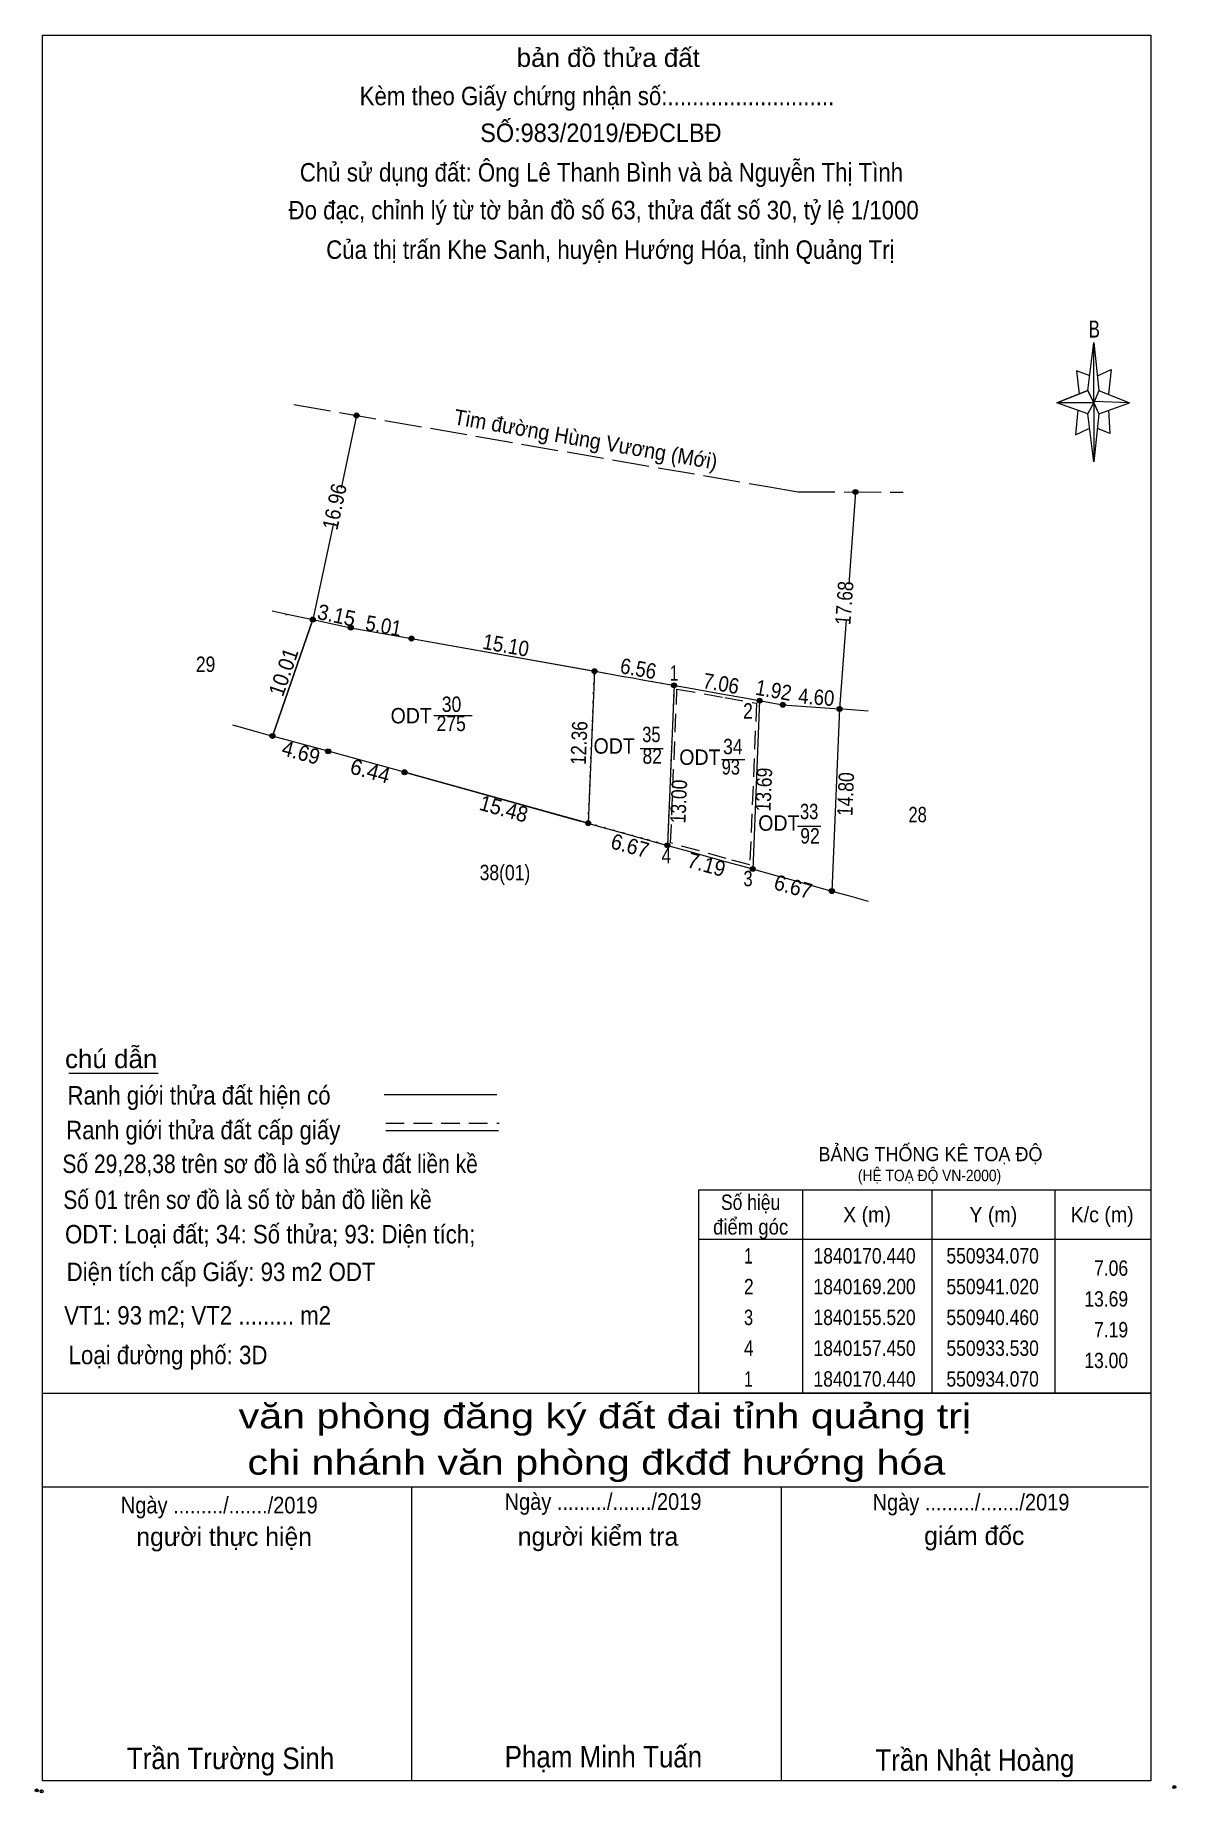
# Model space of a CAD drawing. Header units: metres. Extents: x 550251 to 550955, y 1839955 to 1840244.
# Drawn here: x 550518.1 to 550610.7, y 1839957 to 1840099.8 of the extents above; entities that cross this region are included whole.
import ezdxf
from ezdxf.enums import TextEntityAlignment as Align

# ---------------------------------------------------------------- set-up
doc = ezdxf.new("R2010")
doc.units = ezdxf.units.M
doc.header["$LTSCALE"] = 0.5
doc.header["$PDMODE"] = 32
doc.header["$PDSIZE"] = 0.25
for name, pattern in [('DOTTED', [1.5, 0.3, -1.2]), ('LONG_DASHED', [7.5, 6, -1.5]), ('MEDIUM_DASHED', [4.5, 3, -1.5])]:
    doc.linetypes.add(name, pattern=pattern)
for name, color, linetype, lineweight in [('1', 7, 'Continuous', 13), ('17', 7, 'Continuous', 13), ('2', 7, 'Continuous', 13), ('5', 7, 'Continuous', 13), ('6', 7, 'Continuous', 13), ('63', 7, 'Continuous', 13)]:
    doc.layers.add(name, color=color, linetype=linetype, lineweight=lineweight)

msp = doc.modelspace()

# ---------------------------------------------------------------- texts
at = {"layer": '1'}
for s, height, width, p in [('BẢNG THỐNG KÊ TOẠ ĐỘ ', 1.15, 0.95, (550581.68, 1840008.35)), ('(HỆ TOẠ ĐỘ VN-2000)', 0.93, 0.9, (550584.88, 1840006.73))]:
    msp.add_text(s, height=height, dxfattribs=dict(at, width=width)).set_placement(p)
at = {"layer": '2'}
for s, rotation, width, p in [('Tim đường Hùng Vương (Mới)', 350.168, 0.95, (550562.6733, 1840066.3642)), ('16.96', 77.915, 0.9, (550542.9977, 1840061.3841)), ('17.68', 85.748, 0.85, (550584.396, 1840053.6387)), ('3.15', 347.905, 0.95, (550542.4141, 1840052.082)), ('15.10', 349.889, 0.9, (550556.1953, 1840049.642)), ('10.01', 70.877, 0.95, (550538.8333, 1840047.8753)), ('6.56', 349.906, 0.9, (550566.9455, 1840047.7456)), ('7.06', 349.884, 0.9, (550573.6652, 1840046.535)), ('1.92', 349.759, 0.9, (550577.9289, 1840045.991)), ('4.60', 355.764, 0.9, (550581.4588, 1840045.4227)), ('12.36', 87.635, 0.85, (550562.8557, 1840042.2942)), ('4.69', 344.659, 0.95, (550539.4997, 1840040.9458)), ('13.69', 87.605, 0.85, (550577.8565, 1840038.5089)), ('14.80', 87.638, 0.85, (550584.5059, 1840038.1392)), ('13.00', 87.62, 0.85, (550570.9464, 1840037.539)), ('15.48', 344.482, 0.95, (550555.9628, 1840036.3744)), ('6.67', 344.444, 0.95, (550566.2074, 1840033.3732)), ('7.19', 344.444, 0.95, (550572.4224, 1840031.839)), ('6.67', 344.444, 0.95, (550579.4574, 1840030.0432))]:
    msp.add_text(s, height=1.25, rotation=rotation, dxfattribs=dict(at, width=width)).set_placement(p, align=Align.CENTER)
for s, width, p in [('29', 0.85, (550531.915, 1840048.09)), ('30', 0.85, (550551.885, 1840044.84)), ('ODT', 0.95, (550548.61, 1840043.91)), ('275', 0.85, (550551.855, 1840043.28)), ('ODT', 0.95, (550565.09, 1840041.45)), ('35', 0.8, (550568.11, 1840042.39)), ('34', 0.85, (550574.725, 1840041.4)), ('82', 0.85, (550568.18, 1840040.63)), ('ODT', 0.95, (550572.05, 1840040.54)), ('93', 0.8, (550574.56, 1840039.75)), ('33', 0.8, (550580.92, 1840036.13)), ('28', 0.8, (550589.73, 1840035.88)), ('ODT', 0.95, (550578.46, 1840035.19)), ('92', 0.85, (550580.99, 1840034.15)), ('38(01)', 0.85, (550556.22, 1840031.17)), ('Số hiệu', 0.85, (550576.17, 1840004.39)), ('X (m)', 0.95, (550585.62, 1840003.39)), ('Y (m)', 0.95, (550595.875, 1840003.39)), ('K/c (m)', 0.95, (550604.715, 1840003.39)), ('điểm góc', 0.9, (550576.17, 1840002.39)), (' 1', 0.75, (550575.82, 1840000.04)), ('1840170.440', 0.85, (550585.42, 1840000.04)), ('550934.070', 0.85, (550595.82, 1840000.04)), (' 2', 0.85, (550575.825, 1839997.54)), ('1840169.200', 0.85, (550585.42, 1839997.54)), ('550941.020', 0.85, (550595.82, 1839997.54)), (' 3', 0.8, (550575.815, 1839995.04)), ('1840155.520', 0.85, (550585.42, 1839995.04)), ('550940.460', 0.85, (550595.82, 1839995.04)), (' 4', 0.85, (550575.82, 1839992.54)), ('1840157.450', 0.85, (550585.42, 1839992.54)), ('550933.530', 0.85, (550595.82, 1839992.54)), (' 1', 0.75, (550575.82, 1839990.04)), ('1840170.440', 0.85, (550585.42, 1839990.04)), ('550934.070', 0.85, (550595.82, 1839990.04))]:
    msp.add_text(s, height=1.25, dxfattribs=dict(at, width=width)).set_placement(p, align=Align.CENTER)
msp.add_text('6.44', height=1.25, rotation=344.69, dxfattribs=at).set_placement((550545.12, 1840039.4339), align=Align.CENTER)
at = {"layer": '2', "width": 0.85}
for s, p in [('7.06', (550606.82, 1839999.04)), ('13.69', (550606.82, 1839996.54)), ('7.19', (550606.82, 1839994.04)), ('13.00', (550606.82, 1839991.54))]:
    msp.add_text(s, height=1.25, dxfattribs=at).set_placement(p, align=Align.RIGHT)
at = {"layer": '5'}
for s, height, width, p in [('bản đồ thửa đất', 1.5, 1.05, (550564.61, 1840097.23)), ('Kèm theo Giấy chứng nhận số:...........................', 1.5, 0.9, (550563.69, 1840094.12)), ('SỐ:983/2019/ĐĐCLBĐ', 1.5, 0.95, (550564.01, 1840091.13)), ('Chủ sử dụng đất: Ông Lê Thanh Bình và bà Nguyễn Thị Tình', 1.5, 0.9, (550564.055, 1840087.92)), ('Đo đạc, chỉnh lý từ tờ bản đồ số 63, thửa đất số 30, tỷ lệ 1/1000 ', 1.5, 0.9, (550564.485, 1840084.85)), ('Của thị trấn Khe Sanh, huyện Hướng Hóa, tỉnh Quảng Trị', 1.5, 0.9, (550564.78, 1840081.64)), ('B', 1.378, 0.75, (550604.07, 1840075.25)), ('văn phòng đăng ký đất đai tỉnh quảng trị', 2, 1.25, (550564.335, 1839986.65)), ('chi nhánh văn phòng đkđđ hướng hóa', 2, 1.25, (550563.645, 1839982.89)), ('Ngày ........./......./2019', 1.35, 0.9, (550533.025, 1839979.74)), ('Ngày ........./......./2019', 1.35, 0.9, (550564.185, 1839980.03)), ('Ngày ........./......./2019', 1.35, 0.9, (550594.065, 1839979.98)), ('Phạm Minh Tuấn', 1.75, 0.9, (550564.215, 1839959.11)), ('Trần Trường Sinh', 1.75, 0.9, (550533.94, 1839958.97)), ('Trần Nhật Hoàng', 1.75, 0.9, (550594.375, 1839958.84))]:
    msp.add_text(s, height=height, dxfattribs=dict(at, width=width)).set_placement(p, align=Align.CENTER)
for s, p in [('người thực hiện', (550533.42, 1839977.1)), ('người kiểm tra', (550563.775, 1839977.12)), ('giám đốc', (550594.325, 1839977.18))]:
    msp.add_text(s, height=1.5, dxfattribs=at).set_placement(p, align=Align.CENTER)
at = {"layer": '6'}
for s, width, p in [('chú dẫn', 1.05, (550520.5, 1840015.91)), ('Ranh giới thửa đất hiện có ', 0.9, (550520.7, 1840012.95)), ('Ranh giới thửa đất cấp giấy', 0.9, (550520.59, 1840010.13)), ('Số 29,28,38 trên sơ đồ là số thửa đất liền kề', 0.85, (550520.29, 1840007.39)), ('Số 01 trên sơ đồ là số tờ bản đồ liền kề', 0.85, (550520.36, 1840004.47)), ('ODT: Loại đất; 34: Số thửa; 93: Diện tích;', 0.9, (550520.5, 1840001.67)), ('Diện tích cấp Giấy: 93 m2 ODT', 0.9, (550520.63, 1839998.61)), ('VT1: 93 m2; VT2 ......... m2', 0.9, (550520.43, 1839995.08)), ('Loại đường phố: 3D', 0.9, (550520.79, 1839991.86))]:
    msp.add_text(s, height=1.5, dxfattribs=dict(at, width=width)).set_placement(p)
at = {"layer": '63', "width": 0.9}
msp.add_text('5.01', height=1.25, rotation=349.879, dxfattribs=at).set_placement((550546.2602, 1840051.2265), align=Align.CENTER)
at = {"layer": '63'}
for s, width, p in [(' 1', 0.75, (550570.31, 1840047.38)), (' 2', 0.85, (550576.35, 1840044.3)), (' 4', 0.85, (550569.72, 1840032.55)), (' 3', 0.8, (550576.33, 1840030.68))]:
    msp.add_text(s, height=1.25, dxfattribs=dict(at, width=width)).set_placement(p, align=Align.RIGHT)

# ---------------------------------------------------------------- hatches: boundary and pattern name
at = {"layer": '2'}
for points in [[(550544.37, 1840068.92, 1), (550543.97, 1840068.92, 1)], [(550584.89, 1840062.7, 1), (550584.49, 1840062.7, 1)], [(550540.82, 1840052.34, 1), (550540.42, 1840052.34, 1)], [(550543.9, 1840051.68, 1), (550543.5, 1840051.68, 1)], [(550548.83, 1840050.8, 1), (550548.43, 1840050.8, 1)], [(550563.69, 1840048.15, 1), (550563.29, 1840048.15, 1)], [(550570.1478, 1840047.0031, 1), (550569.7478, 1840047.0031, 1)], [(550577.1023, 1840045.7559, 1), (550576.7023, 1840045.7559, 1)], [(550578.99, 1840045.42, 1), (550578.59, 1840045.42, 1)], [(550583.58, 1840045.08, 1), (550583.18, 1840045.08, 1)], [(550537.54, 1840042.88, 1), (550537.14, 1840042.88, 1)], [(550542.06, 1840041.64, 1), (550541.66, 1840041.64, 1)], [(550548.27, 1840039.94, 1), (550547.87, 1840039.94, 1)], [(550563.18, 1840035.8, 1), (550562.78, 1840035.8, 1)], [(550569.61, 1840034.01, 1), (550569.21, 1840034.01, 1)], [(550576.5383, 1840032.0793, 1), (550576.1383, 1840032.0793, 1)], [(550582.97, 1840030.29, 1), (550582.57, 1840030.29, 1)]]:
    msp.add_hatch(color=256, dxfattribs=at).paths.add_polyline_path(points)

# ---------------------------------------------------------------- linework, layer by layer
at = {"layer": '1'}
msp.add_lwpolyline([(550540.62, 1840052.34), (550543.7, 1840051.68), (550548.63, 1840050.8), (550563.49, 1840048.15), (550562.98, 1840035.8), (550548.07, 1840039.94), (550541.86, 1840041.64), (550537.34, 1840042.88)], close=True, dxfattribs=at)
at = {"layer": '17'}
msp.add_line((550520.81, 1840015.5), (550528.05, 1840015.5), dxfattribs=at)
at = {"layer": '2', "linetype": 'LONG_DASHED'}
for p, q in [((550539.09, 1840069.8), (550577.53, 1840063.14)), ((550577.53, 1840063.14), (550580.01, 1840062.71)), ((550580.01, 1840062.71), (550588.56, 1840062.7))]:
    msp.add_line(p, q, dxfattribs=at)
at = {"layer": '2'}
for p, q in [((550544.17, 1840068.92), (550542.91, 1840063.01)), ((550584.69, 1840062.7), (550584.13, 1840055.21)), ((550542.3, 1840060.17), (550540.62, 1840052.34)), ((550537.31, 1840053.04), (550538.54, 1840052.78)), ((550538.49, 1840052.66), (550538.45, 1840052.74)), ((550538.54, 1840052.78), (550540.62, 1840052.34)), ((550540.62, 1840052.34), (550537.34, 1840042.88)), ((550540.62, 1840052.34), (550543.7, 1840051.68)), ((550543.7, 1840051.68), (550548.63, 1840050.8)), ((550583.92, 1840052.32), (550583.73, 1840049.8)), ((550583.73, 1840049.8), (550583.38, 1840045.08)), ((550562.49, 1840048.33), (550563.85, 1840048.09)), ((550563.49, 1840048.15), (550562.98, 1840035.8)), ((550568.63, 1840047.24), (550571.41, 1840046.74)), ((550569.95, 1840047), (550569.41, 1840034.01)), ((550571.41, 1840046.74), (550572.19, 1840046.6)), ((550575.54, 1840046), (550578.33, 1840045.5)), ((550576.9, 1840045.76), (550576.34, 1840032.08)), ((550578.33, 1840045.5), (550578.79, 1840045.42)), ((550578.79, 1840045.42), (550579.13, 1840045.39)), ((550579.13, 1840045.39), (550583.38, 1840045.08)), ((550550.45, 1840044.55), (550553.57, 1840044.55)), ((550583.38, 1840045.08), (550582.77, 1840030.29)), ((550534.11, 1840043.8), (550534.38, 1840043.72)), ((550534.38, 1840043.72), (550534.39, 1840043.72)), ((550534.39, 1840043.72), (550536.01, 1840043.25)), ((550536.01, 1840043.25), (550536.22, 1840043.19)), ((550536.22, 1840043.19), (550536.6, 1840043.08)), ((550536.6, 1840043.08), (550537.34, 1840042.88)), ((550541.86, 1840041.64), (550537.34, 1840042.88)), ((550548.07, 1840039.94), (550541.86, 1840041.64)), ((550562.49, 1840035.93), (550563.8, 1840035.57)), ((550579.98, 1840035.57), (550581.87, 1840035.57)), ((550567.38, 1840034.57), (550568.63, 1840034.22)), ((550568.63, 1840034.22), (550571.41, 1840033.45)), ((550571.41, 1840033.45), (550572.19, 1840033.23)), ((550575.54, 1840032.3), (550578.33, 1840031.53)), ((550578.33, 1840031.53), (550579.13, 1840031.3)), ((550579.13, 1840031.3), (550582.77, 1840030.29)), ((550582.77, 1840030.29), (550584, 1840029.95)), ((550584, 1840029.95), (550585.71, 1840029.48)), ((550580.37, 1840006.01), (550580.37, 1839989.51)), ((550590.87, 1840006.01), (550590.87, 1839989.51)), ((550600.87, 1840006.01), (550600.87, 1839989.51)), ((550571.97, 1840002.01), (550608.67, 1840002.01))]:
    msp.add_line(p, q, dxfattribs=at)
at = {"layer": '2', "linetype": 'DOTTED'}
for p, q in [((550565.86, 1840047.73), (550567.38, 1840047.46)), ((550565.86, 1840035), (550563.8, 1840035.57)), ((550567.38, 1840034.58), (550565.86, 1840035)), ((550567.38, 1840034.58), (550565.86, 1840035)), ((550568.63, 1840034.23), (550567.38, 1840034.58))]:
    msp.add_line(p, q, dxfattribs=at)
at = {"layer": '2'}
for points in [[(550548.63, 1840050.8), (550562.32, 1840048.36), (550562.49, 1840048.33)], [(550563.85, 1840048.09), (550565.86, 1840047.73), (550566.6, 1840047.6)], [(550566.6, 1840047.6), (550567.38, 1840047.46), (550568.63, 1840047.24)], [(550572.19, 1840046.6), (550574.11, 1840046.26), (550575.54, 1840046)], [(550585.71, 1840044.9), (550584, 1840045.03), (550583.38, 1840045.08)], [(550567.19, 1840041.88), (550567.38, 1840041.88), (550569.08, 1840041.88)], [(550573.8, 1840040.98), (550574.11, 1840040.98), (550575.69, 1840040.98)], [(550548.07, 1840039.94), (550562.32, 1840035.98), (550562.49, 1840035.93)], [(550563.8, 1840035.57), (550565.86, 1840034.99), (550567.38, 1840034.57)], [(550572.19, 1840033.23), (550574.11, 1840032.7), (550575.54, 1840032.3)]]:
    msp.add_lwpolyline(points, dxfattribs=at)
at = {"layer": '2', "linetype": 'DOTTED'}
for points in [[(550565.86, 1840035), (550562.98, 1840035.8), (550563.49, 1840048.15), (550565.86, 1840047.73)], [(550567.38, 1840047.46), (550569.95, 1840047), (550569.41, 1840034.01), (550567.38, 1840034.58)]]:
    msp.add_lwpolyline(points, dxfattribs=at)
at = {"layer": '2', "linetype": 'MEDIUM_DASHED'}
for points in [[(550574.18, 1840032.94), (550569.67, 1840034.2), (550570.19, 1840046.7), (550574.07, 1840046.01)], [(550574.07, 1840046.01), (550576.64, 1840045.55), (550576.1, 1840032.41), (550574.18, 1840032.94)]]:
    msp.add_lwpolyline(points, dxfattribs=at)
at = {"layer": '2'}
msp.add_lwpolyline([(550571.97, 1840006.01), (550608.67, 1840006.01), (550608.67, 1839989.51), (550571.97, 1839989.51)], close=True, dxfattribs=at)
for centre in [(550544.17, 1840068.92), (550584.69, 1840062.7), (550540.62, 1840052.34), (550543.7, 1840051.68), (550548.63, 1840050.8), (550563.49, 1840048.15), (550569.9478, 1840047.0031), (550576.9023, 1840045.7559), (550578.79, 1840045.42), (550583.38, 1840045.08), (550537.34, 1840042.88), (550541.86, 1840041.64), (550548.07, 1840039.94), (550562.98, 1840035.8), (550569.41, 1840034.01), (550576.3383, 1840032.0793), (550582.77, 1840030.29)]:
    msp.add_circle(centre, 0.2, dxfattribs=at)
at = {"layer": '5'}
for p, q in [((550603.54, 1840070.95), (550604.04, 1840074.85)), ((550603.54, 1840069.05), (550601.04, 1840069.95)), ((550604.44, 1840070.95), (550606.94, 1840069.95)), ((550604.44, 1840069.05), (550604.04, 1840065.15)), ((550605.24, 1840069.35), (550605.34, 1840067.45)), ((550605.34, 1840067.45), (550604.34, 1840067.85)), ((550518.67, 1839989.51), (550608.67, 1839989.51)), ((550518.67, 1839981.91), (550608.47, 1839981.91)), ((550518.67, 1839981.91), (550608.47, 1839981.91)), ((550518.67, 1839981.91), (550608.47, 1839981.91)), ((550548.67, 1839958.01), (550548.67, 1839981.91)), ((550578.67, 1839958.01), (550578.67, 1839981.91))]:
    msp.add_line(p, q, dxfattribs=at)
for points in [[(550518.67, 1840099.81), (550608.67, 1840099.81), (550608.67, 1839958.01), (550518.67, 1839958.01)], [(550604.04, 1840074.85), (550604.44, 1840070.95), (550604.04, 1840069.95)], [(550604.04, 1840069.95), (550601.04, 1840069.95), (550603.54, 1840070.95), (550604.44, 1840069.05), (550606.94, 1840069.95), (550604.04, 1840070.05)], [(550604.04, 1840069.95), (550604.04, 1840065.15), (550603.54, 1840069.05)]]:
    msp.add_lwpolyline(points, close=True, dxfattribs=at)
for points in [[(550603.74, 1840072.15), (550602.64, 1840072.55), (550602.84, 1840070.65)], [(550604.34, 1840072.15), (550605.44, 1840072.65), (550605.24, 1840070.65)], [(550604.04, 1840069.95), (550603.54, 1840070.95), (550601.04, 1840069.95)], [(550604.04, 1840069.95), (550604.44, 1840069.05), (550606.94, 1840069.95)], [(550602.74, 1840069.35), (550602.54, 1840067.35), (550603.64, 1840067.85)], [(550608.67, 1839958.01), (550518.67, 1839958.01), (550518.67, 1839981.91)]]:
    msp.add_lwpolyline(points, dxfattribs=at)
for p in [(550518.2, 1839957.24), (550518.6, 1839957.17)]:
    msp.add_point(p, dxfattribs=at)
at = {"layer": '6'}
for p, q in [((550546.41, 1840013.76), (550555.55, 1840013.76)), ((550546.55, 1840010.83), (550555.69, 1840010.83))]:
    msp.add_line(p, q, dxfattribs=at)
at = {"layer": '6', "linetype": 'MEDIUM_DASHED'}
msp.add_line((550546.55, 1840011.45), (550555.75, 1840011.45), dxfattribs=at)
at = {"layer": '6'}
msp.add_point((550610.57, 1839957.51), dxfattribs=at)

msp.set_redraw_order([(e.dxf.handle, doc.entitydb.next_handle()) for e in msp.query("TEXT MTEXT ATTDEF DIMENSION ARC_DIMENSION")])  # texts and dimensions are drawn at this point

doc.saveas('drawing.dxf')
